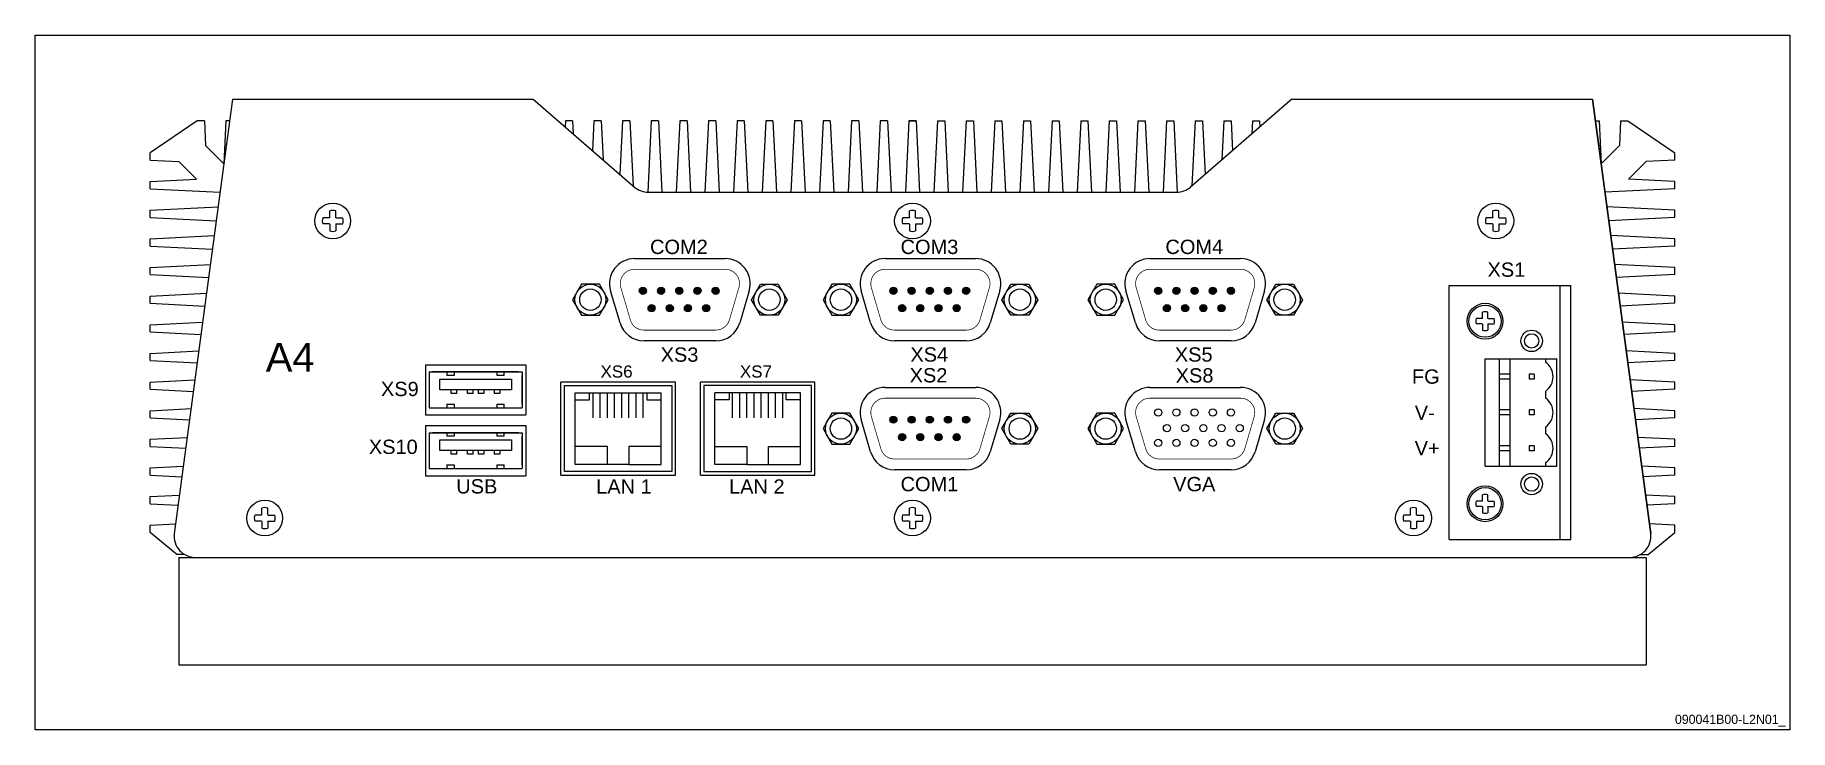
# Model space of a CAD drawing. Extents: x -2364 to 9601, y -871 to 1549.
# Drawn here: x 930.9 to 1120.9, y 418.7 to 493.9 of the extents above; entities that cross this region are included whole.
import ezdxf
from ezdxf.enums import TextEntityAlignment as Align

# ---------------------------------------------------------------- set-up
doc = ezdxf.new("R2010")
doc.units = 0
doc.layers.get('0').update_dxf_attribs({"linetype": 'CONTINUOUS'})
doc.layers.add('ONDERDELEN', color=7, linetype='CONTINUOUS')

msp = doc.modelspace()

# ---------------------------------------------------------------- texts
msp.add_text('090041B00-L2N01_', height=1).set_placement((1120.47121, 419.01145), align=Align.BOTTOM_RIGHT)
for s, insert, char_height, width, attachment_point in [('{\\fArial|b0|i0|c0|p34;COM2}', (1000.66106, 470.15331), 1.5499436, 15.4994359, 8), ('{\\fArial|b0|i0|c0|p34;COM3}', (1027.78507, 470.15331), 1.5499436, 15.4994359, 8), ('{\\fArial|b0|i0|c0|p34;COM4}', (1056.45903, 470.15331), 1.5499436, 15.4994359, 8), ('\\fArial|b0|i0|c0|p34;XS1', (1090.25562, 467.68799), 1.5477333, 15.4773334, 8), ('\\fArial|b0|i0|c0|p34;A4', (958.57139, 457.45105), 3.0954667, 15.4773334, 8), ('\\fArial|b0|i0|c0|p34;XS3', (1000.7253, 458.49389), 1.5477333, 15.4773334, 8), ('\\fArial|b0|i0|c0|p34;XS4', (1027.766, 458.50423), 1.5477333, 15.4773334, 8), ('{\\fArial|b0|i0|c0|p34;XS5}', (1056.39906, 458.50423), 1.5477333, 15.4773334, 8), ('\\fArial|b0|i0|c0|p34;XS6', (993.90837, 456.78143), 1.3155733, 15.4773334, 8), ('{\\fArial|b0|i0|c0|p34;XS7}', (1008.99877, 456.78143), 1.3155733, 15.4773334, 8), ('{\\fArial|b0|i0|c0|p34;XS9}', (970.44191, 454.77234), 1.5477333, 15.4773334, 8), ('\\fArial|b0|i0|c0|p34;XS2', (1027.6846, 456.25556), 1.5477333, 15.4773334, 8), ('\\fArial|b0|i0|c0|p34;XS8', (1056.49459, 456.24255), 1.5477333, 15.4773334, 8), ('{\\fArial|b0|i0|c0|p34;FG}', (1083.02811, 456.90198), 1.5477333, 15.4773334, 6), ('{\\fArial|b0|i0|c0|p34;V-}', (1082.4969, 452.99725), 1.5477333, 15.4773334, 6), ('{\\fArial|b0|i0|c0|p34;XS10}', (969.73251, 448.51128), 1.5477333, 15.4773334, 8), ('{\\fArial|b0|i0|c0|p34;V+}', (1083.02811, 449.16331), 1.5477333, 15.4773334, 6), ('{\\fArial|b0|i0|c0|p34;USB}', (978.7736, 444.23336), 1.5499436, 15.4994359, 8), ('{\\fArial|b0|i0|c0|p34;LAN 1}', (994.70953, 444.23336), 1.5499436, 15.4994359, 8), ('{\\fArial|b0|i0|c0|p34;LAN 2}', (1009.09162, 444.23336), 1.5499436, 15.4994359, 8), ('{\\fArial|b0|i0|c0|p34;COM1}', (1027.78507, 444.47303), 1.5499436, 15.4994359, 8), ('{\\fArial|b0|i0|c0|p34;VGA}', (1056.45903, 444.47303), 1.5499436, 15.4994359, 8)]:
    msp.add_mtext(s, dxfattribs=dict(insert=insert, char_height=char_height, width=width, attachment_point=attachment_point))

# ---------------------------------------------------------------- blocks, each defined once
blk = doc.blocks.new('DIN7985_M3_TV')
for p, q in [((-0.56, 0.5), (-1.68, 0.5)), ((-0.5, 0.56), (-0.5, 1.68)), ((0.5, 0.56), (0.5, 1.68)), ((0.56, 0.5), (1.68, 0.5)), ((-0.56, -0.5), (-1.68, -0.5)), ((-0.5, -0.56), (-0.5, -1.68)), ((0.5, -0.56), (0.5, -1.68)), ((0.56, -0.5), (1.68, -0.5))]:
    blk.add_line(p, q)
blk.add_circle((0, 0), 3)
for radius, start, end in [(1.75, 163.3985, 196.6015), (0.75, 131.8103, 138.1897), (1.75, 73.3985, 106.6015), (0.75, 41.8103, 48.1897), (1.75, 343.3985, 16.6015), (0.75, 221.8103, 228.1897), (1.75, 253.3985, 286.6015), (0.75, 311.8103, 318.1897)]:
    blk.add_arc((0, 0), radius, start, end)
blk = doc.blocks.new('AFBUS3MM_TV')
for p, q in [((-2.5, 0), (-1.25, 2.17)), ((-1.25, -2.17), (-2.5, 0)), ((-1.25, 2.17), (1.25, 2.17)), ((1.25, 2.17), (2.5, 0)), ((2.5, 0), (1.25, -2.17)), ((1.25, -2.17), (-1.25, -2.17))]:
    blk.add_line(p, q)
for radius in [2.17, 1.5]:
    blk.add_circle((0, 0), radius)

# ---------------------------------------------------------------- linework, layer by layer
for p, q in [((930.94963, 418.66734), (930.94963, 493.87033)), ((930.94963, 493.87033), (1120.94963, 493.87033)), ((1120.94963, 493.87033), (1120.94963, 418.66734)), ((952.32731, 486.92855), (946.01696, 439.90398)), ((952.32731, 486.92855), (984.87613, 486.92855)), ((984.87613, 486.92855), (995.84532, 477.42192)), ((1067.02314, 486.92855), (1056.05395, 477.42192)), ((1067.02314, 486.92855), (1099.57195, 486.92855)), ((1105.8823, 439.90398), (1099.57195, 486.92855)), ((1099.57195, 486.92855), (1105.8823, 439.90398)), ((948.50586, 484.60363), (943.41514, 481.11626)), ((949.28083, 484.60363), (948.50586, 484.60363)), ((949.28083, 484.60363), (949.41543, 481.91171)), ((951.60575, 484.60363), (951.37326, 479.9538)), ((952.01533, 484.60363), (951.60575, 484.60363)), ((988.3635, 484.60363), (988.33008, 483.93512)), ((989.13847, 484.60363), (988.3635, 484.60363)), ((989.13847, 484.60363), (989.21003, 483.1725)), ((991.46339, 484.60363), (991.30121, 481.36014)), ((992.23836, 484.60363), (991.46339, 484.60363)), ((992.23836, 484.60363), (992.45033, 480.36424)), ((994.56328, 484.60363), (994.27235, 478.78515)), ((995.33825, 484.60363), (994.56328, 484.60363)), ((995.33825, 484.60363), (995.69063, 477.55598)), ((997.66316, 484.60363), (997.27568, 476.85391)), ((998.43813, 484.60363), (997.66316, 484.60363)), ((998.43813, 484.60363), (998.82562, 476.85391)), ((1000.76305, 484.60363), (1000.37556, 476.85391)), ((1001.53802, 484.60363), (1000.76305, 484.60363)), ((1001.53802, 484.60363), (1001.92551, 476.85391)), ((1003.86294, 484.60363), (1003.47545, 476.85391)), ((1004.63791, 484.60363), (1003.86294, 484.60363)), ((1004.63791, 484.60363), (1005.02539, 476.85391)), ((1006.96282, 484.60363), (1006.57534, 476.85391)), ((1007.7378, 484.60363), (1006.96282, 484.60363)), ((1007.7378, 484.60363), (1008.12528, 476.85391)), ((1010.06271, 484.60363), (1009.67523, 476.85391)), ((1010.83768, 484.60363), (1010.06271, 484.60363)), ((1010.83768, 484.60363), (1011.22517, 476.85391)), ((1013.1626, 484.60363), (1012.77511, 476.85391)), ((1013.93757, 484.60363), (1013.1626, 484.60363)), ((1013.93757, 484.60363), (1014.32506, 476.85391)), ((1016.26249, 484.60363), (1015.875, 476.85391)), ((1017.03746, 484.60363), (1016.26249, 484.60363)), ((1017.03746, 484.60363), (1017.42494, 476.85391)), ((1019.36237, 484.60363), (1018.97489, 476.85391)), ((1020.13734, 484.60363), (1019.36237, 484.60363)), ((1020.13734, 484.60363), (1020.52483, 476.85391)), ((1022.46226, 484.60363), (1022.07477, 476.85391)), ((1023.23723, 484.60363), (1022.46226, 484.60363)), ((1023.23723, 484.60363), (1023.62472, 476.85391)), ((1025.56215, 484.60363), (1025.17466, 476.85391)), ((1025.56215, 484.60363), (1025.17466, 476.85391)), ((1025.56215, 484.60363), (1026.33712, 484.60363)), ((1026.33712, 484.60363), (1025.56215, 484.60363)), ((1026.33712, 484.60363), (1026.7246, 476.85391)), ((1026.33712, 484.60363), (1026.7246, 476.85391)), ((1028.66203, 484.60363), (1028.27455, 476.85391)), ((1028.66203, 484.60363), (1029.43701, 484.60363)), ((1029.43701, 484.60363), (1029.82449, 476.85391)), ((1031.76192, 484.60363), (1031.37444, 476.85391)), ((1031.76192, 484.60363), (1032.53689, 484.60363)), ((1032.53689, 484.60363), (1032.92438, 476.85391)), ((1034.86181, 484.60363), (1034.47432, 476.85391)), ((1034.86181, 484.60363), (1035.63678, 484.60363)), ((1035.63678, 484.60363), (1036.02427, 476.85391)), ((1037.9617, 484.60363), (1037.57421, 476.85391)), ((1037.9617, 484.60363), (1038.73667, 484.60363)), ((1038.73667, 484.60363), (1039.12415, 476.85391)), ((1041.06158, 484.60363), (1040.6741, 476.85391)), ((1041.06158, 484.60363), (1041.83655, 484.60363)), ((1041.83655, 484.60363), (1042.22404, 476.85391)), ((1044.16147, 484.60363), (1043.77398, 476.85391)), ((1044.16147, 484.60363), (1044.93644, 484.60363)), ((1044.93644, 484.60363), (1045.32393, 476.85391)), ((1047.26136, 484.60363), (1046.87387, 476.85391)), ((1047.26136, 484.60363), (1048.03633, 484.60363)), ((1048.03633, 484.60363), (1048.42381, 476.85391)), ((1050.36124, 484.60363), (1049.97376, 476.85391)), ((1050.36124, 484.60363), (1051.13622, 484.60363)), ((1051.13622, 484.60363), (1051.5237, 476.85391)), ((1053.46113, 484.60363), (1053.07365, 476.85391)), ((1053.46113, 484.60363), (1054.2361, 484.60363)), ((1054.2361, 484.60363), (1054.62359, 476.85391)), ((1056.56102, 484.60363), (1056.20864, 477.55598)), ((1056.56102, 484.60363), (1057.33599, 484.60363)), ((1057.33599, 484.60363), (1057.62691, 478.78515)), ((1059.66091, 484.60363), (1059.44894, 480.36424)), ((1059.66091, 484.60363), (1060.43588, 484.60363)), ((1060.43588, 484.60363), (1060.59805, 481.36014)), ((1062.76079, 484.60363), (1062.68924, 483.1725)), ((1062.76079, 484.60363), (1063.53576, 484.60363)), ((1063.53576, 484.60363), (1063.56919, 483.93512)), ((1099.88394, 484.60363), (1100.29352, 484.60363)), ((1100.29352, 484.60363), (1100.52601, 479.9538)), ((1102.61843, 484.60363), (1102.48383, 481.91171)), ((1102.61843, 484.60363), (1103.3934, 484.60363)), ((1103.3934, 484.60363), (1108.48413, 481.11626)), ((943.41514, 480.34129), (943.41514, 481.11626)), ((951.37326, 479.9538), (949.41543, 481.91171)), ((1100.52601, 479.9538), (1102.48383, 481.91171)), ((1108.48413, 480.34129), (1108.48413, 481.11626)), ((943.41514, 480.34129), (946.51502, 480.18629)), ((948.43393, 478.26731), (946.51502, 480.18629)), ((1103.46534, 478.26731), (1105.38424, 480.18629)), ((1108.48413, 480.34129), (1105.38424, 480.18629)), ((943.41514, 478.01637), (948.43393, 478.26731)), ((943.41514, 477.2414), (943.41514, 478.01637)), ((943.41514, 477.2414), (950.97663, 476.86332)), ((1108.48413, 477.2414), (1100.92263, 476.86332)), ((1108.48413, 478.01637), (1103.46534, 478.26731)), ((1108.48413, 477.2414), (1108.48413, 478.01637)), ((943.41514, 474.91648), (950.76469, 475.28396)), ((997.36798, 476.85391), (1054.53129, 476.85391)), ((1108.48413, 474.91648), (1101.13457, 475.28396)), ((943.41514, 474.14151), (943.41514, 474.91648)), ((943.41514, 474.14151), (950.56342, 473.7841)), ((1108.48413, 474.14151), (1101.33584, 473.7841)), ((1108.48413, 474.14151), (1108.48413, 474.91648)), ((943.41514, 471.8166), (950.3459, 472.16313)), ((943.41514, 471.04162), (943.41514, 471.8166)), ((1108.48413, 471.8166), (1101.55336, 472.16313)), ((1108.48413, 471.04162), (1108.48413, 471.8166)), ((943.41514, 471.04162), (950.15021, 470.70487)), ((995.85976, 469.68542), (1005.66634, 469.68542)), ((1022.98377, 469.68542), (1032.79035, 469.68542)), ((1051.65773, 469.68542), (1061.46431, 469.68542)), ((1108.48413, 471.04162), (1101.74905, 470.70487)), ((943.41514, 468.71671), (949.92711, 469.04231)), ((943.41514, 467.94174), (943.41514, 468.71671)), ((943.41514, 467.94174), (949.737, 467.62564)), ((1108.48413, 468.71671), (1101.97215, 469.04231)), ((1108.48413, 467.94174), (1102.16226, 467.62564)), ((1108.48413, 467.94174), (1108.48413, 468.71671)), ((943.41514, 465.61682), (949.50832, 465.92148)), ((943.41514, 464.84185), (943.41514, 465.61682)), ((990.10719, 466.9072), (989.13847, 465.22934)), ((992.04462, 466.9072), (990.10719, 466.9072)), ((993.01333, 465.22934), (992.04462, 466.9072)), ((994.28328, 462.7203), (993.25758, 466.20767)), ((1008.26852, 466.20767), (1007.24282, 462.7203)), ((1017.2312, 466.9072), (1016.26249, 465.22934)), ((1019.16863, 466.9072), (1017.2312, 466.9072)), ((1020.13734, 465.22934), (1019.16863, 466.9072)), ((1021.40729, 462.7203), (1020.38159, 466.20767)), ((1035.39253, 466.20767), (1034.36684, 462.7203)), ((1045.90516, 466.9072), (1044.93644, 465.22934)), ((1047.84259, 466.9072), (1045.90516, 466.9072)), ((1048.8113, 465.22934), (1047.84259, 466.9072)), ((1050.08124, 462.7203), (1049.05555, 466.20767)), ((1064.06649, 466.20767), (1063.04079, 462.7203)), ((1084.07252, 466.77928), (1097.24704, 466.77928)), ((1084.07252, 439.26778), (1084.07252, 466.77928)), ((1096.08458, 439.26778), (1096.08458, 466.77928)), ((1097.24704, 439.26778), (1097.24704, 466.77928)), ((1108.48413, 465.61682), (1102.39095, 465.92148)), ((1108.48413, 464.84185), (1108.48413, 465.61682)), ((943.41514, 464.84185), (949.3238, 464.54642)), ((989.13847, 465.22934), (990.10719, 463.55147)), ((992.04462, 463.55147), (993.01333, 465.22934)), ((1016.26249, 465.22934), (1017.2312, 463.55147)), ((1019.16863, 463.55147), (1020.13734, 465.22934)), ((1044.93644, 465.22934), (1045.90516, 463.55147)), ((1047.84259, 463.55147), (1048.8113, 465.22934)), ((1108.48413, 464.84185), (1102.57547, 464.54642)), ((943.41514, 462.51693), (949.08953, 462.80065)), ((943.41514, 461.74196), (943.41514, 462.51693)), ((943.41514, 461.74196), (948.91059, 461.46719)), ((990.10719, 463.55147), (992.04462, 463.55147)), ((1017.2312, 463.55147), (1019.16863, 463.55147)), ((1045.90516, 463.55147), (1047.84259, 463.55147)), ((1108.48413, 462.51693), (1102.80974, 462.80065)), ((1108.48413, 461.74196), (1102.98868, 461.46719)), ((1108.48413, 461.74196), (1108.48413, 462.51693)), ((1004.64064, 460.77325), (996.88546, 460.77325)), ((1031.76465, 460.77325), (1024.00947, 460.77325)), ((1060.43861, 460.77325), (1052.68343, 460.77325)), ((943.41514, 459.41705), (948.67073, 459.67983)), ((943.41514, 458.64208), (943.41514, 459.41705)), ((943.41514, 458.64208), (948.49738, 458.38796)), ((973.22018, 458.19308), (973.22018, 452.76827)), ((973.22018, 458.19308), (984.06979, 458.19308)), ((984.06979, 458.19308), (984.06979, 452.76827)), ((1087.94738, 447.21124), (1087.94738, 458.83582)), ((1087.94738, 458.83582), (1095.69709, 458.83582)), ((1089.49732, 447.21124), (1089.49732, 458.83582)), ((1090.65978, 447.21124), (1090.65978, 458.83582)), ((1094.53464, 458.44833), (1094.53464, 458.83582)), ((1095.69709, 447.21124), (1095.69709, 458.83582)), ((1108.48413, 459.41705), (1103.22853, 459.67983)), ((1108.48413, 458.64208), (1103.40189, 458.38796)), ((1108.48413, 458.64208), (1108.48413, 459.41705)), ((943.41514, 456.31716), (948.25194, 456.559)), ((943.41514, 455.54219), (943.41514, 456.31716)), ((973.60767, 457.4181), (973.60767, 453.54324)), ((973.60767, 457.4181), (983.6823, 457.4181)), ((973.60767, 457.03062), (973.60767, 453.93073)), ((983.29482, 457.4181), (973.99515, 457.4181)), ((974.77013, 455.48067), (974.77013, 456.64313)), ((974.77013, 456.64313), (982.51984, 456.64313)), ((975.5451, 457.4181), (975.5451, 457.03062)), ((976.32007, 457.03062), (975.5451, 457.03062)), ((976.32007, 457.4181), (976.32007, 457.03062)), ((980.9699, 457.03062), (980.9699, 457.4181)), ((981.74487, 457.03062), (980.9699, 457.03062)), ((981.74487, 457.03062), (981.74487, 457.4181)), ((982.51984, 456.64313), (982.51984, 455.48067)), ((983.6823, 457.4181), (983.6823, 453.54324)), ((983.6823, 453.93073), (983.6823, 457.03062)), ((987.8749, 446.24253), (987.8749, 456.31716)), ((987.8749, 446.24253), (987.8749, 456.31716)), ((1000.27445, 456.31716), (987.8749, 456.31716)), ((1000.27445, 446.24253), (1000.27445, 456.31716)), ((1015.3864, 456.31716), (1002.98685, 456.31716)), ((1002.98685, 446.24253), (1002.98685, 456.31716)), ((1015.3864, 446.24253), (1015.3864, 456.31716)), ((1090.65978, 457.16963), (1089.49732, 457.16963)), ((1090.65978, 456.62715), (1089.49732, 456.62715)), ((1093.25593, 457.16963), (1092.71345, 457.16963)), ((1092.71345, 457.16963), (1092.71345, 456.62715)), ((1093.25593, 456.62715), (1092.71345, 456.62715)), ((1093.25593, 457.16963), (1093.25593, 456.62715)), ((1108.48413, 456.31716), (1103.64732, 456.559)), ((1108.48413, 455.54219), (1108.48413, 456.31716)), ((943.41514, 455.54219), (948.08417, 455.30874)), ((982.51984, 455.48067), (974.77013, 455.48067)), ((976.01008, 455.09319), (976.01008, 455.48067)), ((976.63006, 455.09319), (976.01008, 455.09319)), ((976.63006, 455.09319), (976.63006, 455.48067)), ((977.75377, 455.09319), (977.75377, 455.48067)), ((978.37375, 455.09319), (977.75377, 455.09319)), ((978.37375, 455.09319), (978.37375, 455.48067)), ((978.91623, 455.48067), (978.91623, 455.09319)), ((979.5362, 455.09319), (978.91623, 455.09319)), ((979.5362, 455.48067), (979.5362, 455.09319)), ((980.65991, 455.48067), (980.65991, 455.09319)), ((981.27989, 455.09319), (980.65991, 455.09319)), ((981.27989, 455.48067), (981.27989, 455.09319)), ((988.26238, 446.63001), (988.26238, 455.92967)), ((988.26238, 455.92967), (999.88696, 455.92967)), ((989.42484, 455.1547), (998.7245, 455.1547)), ((989.42484, 447.40498), (989.42484, 455.1547)), ((989.42484, 454.37973), (990.97478, 454.37973)), ((990.97478, 454.37973), (990.97478, 455.1547)), ((991.36227, 452.4423), (991.36227, 455.1547)), ((992.13724, 452.4423), (992.13724, 455.1547)), ((992.91221, 452.4423), (992.91221, 455.1547)), ((993.68719, 452.4423), (993.68719, 455.1547)), ((994.46216, 452.4423), (994.46216, 455.1547)), ((995.23713, 452.4423), (995.23713, 455.1547)), ((996.0121, 452.4423), (996.0121, 455.1547)), ((996.78707, 452.4423), (996.78707, 455.1547)), ((997.17456, 455.1547), (997.17456, 454.37973)), ((997.17456, 454.37973), (998.7245, 454.37973)), ((998.7245, 447.40498), (998.7245, 455.1547)), ((999.88696, 455.92967), (999.88696, 446.63001)), ((1014.99891, 455.92967), (1003.37433, 455.92967)), ((1003.37433, 455.92967), (1003.37433, 446.63001)), ((1013.83645, 455.1547), (1004.53679, 455.1547)), ((1004.53679, 447.40498), (1004.53679, 455.1547)), ((1006.08673, 454.37973), (1004.53679, 454.37973)), ((1006.08673, 455.1547), (1006.08673, 454.37973)), ((1006.47422, 452.4423), (1006.47422, 455.1547)), ((1007.24919, 452.4423), (1007.24919, 455.1547)), ((1008.02416, 452.4423), (1008.02416, 455.1547)), ((1008.79914, 452.4423), (1008.79914, 455.1547)), ((1009.57411, 452.4423), (1009.57411, 455.1547)), ((1010.34908, 452.4423), (1010.34908, 455.1547)), ((1011.12405, 452.4423), (1011.12405, 455.1547)), ((1011.89902, 452.4423), (1011.89902, 455.1547)), ((1012.28651, 454.37973), (1012.28651, 455.1547)), ((1013.83645, 454.37973), (1012.28651, 454.37973)), ((1013.83645, 447.40498), (1013.83645, 455.1547)), ((1014.99891, 446.63001), (1014.99891, 455.92967)), ((1022.98377, 455.73593), (1032.79035, 455.73593)), ((1051.65773, 455.73593), (1061.46431, 455.73593)), ((1094.53464, 454.57347), (1094.53464, 455.34845)), ((1094.53464, 454.57347), (1094.53464, 455.34845)), ((1108.48413, 455.54219), (1103.8151, 455.30874)), ((943.41514, 453.21727), (947.83315, 453.43817)), ((943.41514, 452.4423), (943.41514, 453.21727)), ((943.41514, 452.4423), (947.67096, 452.22951)), ((973.22018, 452.76827), (984.06979, 452.76827)), ((973.60767, 453.54324), (983.6823, 453.54324)), ((973.99515, 453.54324), (983.29482, 453.54324)), ((975.5451, 453.93073), (975.5451, 453.54324)), ((975.5451, 453.93073), (976.32007, 453.93073)), ((976.32007, 453.93073), (976.32007, 453.54324)), ((980.9699, 453.54324), (980.9699, 453.93073)), ((980.9699, 453.93073), (981.74487, 453.93073)), ((981.74487, 453.54324), (981.74487, 453.93073)), ((1017.2312, 452.95771), (1016.26249, 451.27984)), ((1019.16863, 452.95771), (1017.2312, 452.95771)), ((1020.13734, 451.27984), (1019.16863, 452.95771)), ((1021.40729, 448.77081), (1020.38159, 452.25818)), ((1035.39253, 452.25818), (1034.36684, 448.77081)), ((1045.90516, 452.95771), (1044.93644, 451.27984)), ((1047.84259, 452.95771), (1045.90516, 452.95771)), ((1048.8113, 451.27984), (1047.84259, 452.95771)), ((1050.08124, 448.77081), (1049.05555, 452.25818)), ((1064.06649, 452.25818), (1063.04079, 448.77081)), ((1090.65978, 453.29477), (1089.49732, 453.29477)), ((1090.65978, 452.75229), (1089.49732, 452.75229)), ((1093.25593, 453.29477), (1092.71345, 453.29477)), ((1092.71345, 453.29477), (1092.71345, 452.75229)), ((1093.25593, 452.75229), (1092.71345, 452.75229)), ((1093.25593, 453.29477), (1093.25593, 452.75229)), ((1108.48413, 453.21727), (1104.06611, 453.43817)), ((1108.48413, 452.4423), (1104.22831, 452.22951)), ((1108.48413, 452.4423), (1108.48413, 453.21727)), ((943.41514, 450.11739), (947.41436, 450.31735)), ((973.22018, 451.60582), (973.22018, 446.18101)), ((973.22018, 451.60582), (984.06979, 451.60582)), ((973.60767, 450.83084), (973.60767, 446.95598)), ((973.60767, 450.83084), (983.6823, 450.83084)), ((973.60767, 450.44336), (973.60767, 447.34347)), ((983.29482, 450.83084), (973.99515, 450.83084)), ((975.5451, 450.83084), (975.5451, 450.44336)), ((976.32007, 450.44336), (975.5451, 450.44336)), ((976.32007, 450.83084), (976.32007, 450.44336)), ((980.9699, 450.44336), (980.9699, 450.83084)), ((981.74487, 450.44336), (980.9699, 450.44336)), ((981.74487, 450.44336), (981.74487, 450.83084)), ((983.6823, 450.83084), (983.6823, 446.95598)), ((983.6823, 447.34347), (983.6823, 450.44336)), ((984.06979, 451.60582), (984.06979, 446.18101)), ((1016.26249, 451.27984), (1017.2312, 449.60198)), ((1019.16863, 449.60198), (1020.13734, 451.27984)), ((1044.93644, 451.27984), (1045.90516, 449.60198)), ((1047.84259, 449.60198), (1048.8113, 451.27984)), ((1094.53464, 450.69861), (1094.53464, 451.47359)), ((1108.48413, 450.11739), (1104.48491, 450.31735)), ((943.41514, 449.34241), (943.41514, 450.11739)), ((943.41514, 449.34241), (947.25775, 449.15028)), ((974.77013, 448.89341), (974.77013, 450.05587)), ((974.77013, 450.05587), (982.51984, 450.05587)), ((982.51984, 448.89341), (974.77013, 448.89341)), ((976.01008, 448.50593), (976.01008, 448.89341)), ((976.63006, 448.50593), (976.01008, 448.50593)), ((976.63006, 448.50593), (976.63006, 448.89341)), ((977.75377, 448.50593), (977.75377, 448.89341)), ((978.37375, 448.50593), (977.75377, 448.50593)), ((978.37375, 448.50593), (978.37375, 448.89341)), ((978.91623, 448.89341), (978.91623, 448.50593)), ((979.5362, 448.50593), (978.91623, 448.50593)), ((979.5362, 448.89341), (979.5362, 448.50593)), ((980.65991, 448.89341), (980.65991, 448.50593)), ((981.27989, 448.50593), (980.65991, 448.50593)), ((981.27989, 448.89341), (981.27989, 448.50593)), ((982.51984, 450.05587), (982.51984, 448.89341)), ((992.91221, 449.34241), (989.42484, 449.34241)), ((992.91221, 447.40498), (992.91221, 449.34241)), ((998.7245, 449.34241), (995.23713, 449.34241)), ((995.23713, 449.34241), (995.23713, 447.40498)), ((1004.53679, 449.34241), (1008.02416, 449.34241)), ((1008.02416, 449.34241), (1008.02416, 447.40498)), ((1010.34908, 449.34241), (1013.83645, 449.34241)), ((1010.34908, 447.40498), (1010.34908, 449.34241)), ((1017.2312, 449.60198), (1019.16863, 449.60198)), ((1045.90516, 449.60198), (1047.84259, 449.60198)), ((1090.65978, 449.41991), (1089.49732, 449.41991)), ((1090.65978, 448.87743), (1089.49732, 448.87743)), ((1093.25593, 449.41991), (1092.71345, 449.41991)), ((1092.71345, 449.41991), (1092.71345, 448.87743)), ((1093.25593, 448.87743), (1092.71345, 448.87743)), ((1093.25593, 449.41991), (1093.25593, 448.87743)), ((1108.48413, 449.34241), (1104.64152, 449.15028)), ((1108.48413, 449.34241), (1108.48413, 450.11739)), ((943.41514, 447.0175), (946.99557, 447.19652)), ((943.41514, 446.24253), (943.41514, 447.0175)), ((973.60767, 446.95598), (983.6823, 446.95598)), ((973.99515, 446.95598), (983.29482, 446.95598)), ((975.5451, 447.34347), (975.5451, 446.95598)), ((975.5451, 447.34347), (976.32007, 447.34347)), ((976.32007, 447.34347), (976.32007, 446.95598)), ((980.9699, 446.95598), (980.9699, 447.34347)), ((980.9699, 447.34347), (981.74487, 447.34347)), ((981.74487, 446.95598), (981.74487, 447.34347)), ((999.88696, 446.63001), (988.26238, 446.63001)), ((992.91221, 447.40498), (989.42484, 447.40498)), ((995.23713, 447.40498), (992.91221, 447.40498)), ((995.23713, 447.40498), (998.7245, 447.40498)), ((1003.37433, 446.63001), (1014.99891, 446.63001)), ((1008.02416, 447.40498), (1004.53679, 447.40498)), ((1008.02416, 447.40498), (1010.34908, 447.40498)), ((1010.34908, 447.40498), (1013.83645, 447.40498)), ((1031.76465, 446.82376), (1024.00947, 446.82376)), ((1060.43861, 446.82376), (1052.68343, 446.82376)), ((1087.94738, 447.21124), (1095.69709, 447.21124)), ((1094.53464, 447.21124), (1094.53464, 447.59873)), ((1108.48413, 447.0175), (1104.9037, 447.19652)), ((1108.48413, 446.24253), (1108.48413, 447.0175)), ((943.41514, 446.24253), (946.84454, 446.07106)), ((973.22018, 446.18101), (984.06979, 446.18101)), ((987.8749, 446.24253), (1000.27445, 446.24253)), ((1002.98685, 446.24253), (1015.3864, 446.24253)), ((1108.48413, 446.24253), (1105.05473, 446.07106)), ((943.41514, 443.91761), (946.57677, 444.07569)), ((943.41514, 443.14264), (943.41514, 443.91761)), ((943.41514, 443.14264), (946.43133, 442.99183)), ((1108.48413, 443.91761), (1105.32249, 444.07569)), ((1108.48413, 443.14264), (1105.46794, 442.99183)), ((1108.48413, 443.14264), (1108.48413, 443.91761)), ((943.41514, 440.81772), (946.15798, 440.95487)), ((943.41514, 440.04275), (943.41514, 440.81772)), ((1108.48413, 440.81772), (1105.74128, 440.95487)), ((1108.48413, 440.04275), (1108.48413, 440.81772)), ((946.31192, 437.65919), (943.41514, 440.04275)), ((1084.07252, 439.26778), (1097.24704, 439.26778)), ((1105.58735, 437.65919), (1108.48413, 440.04275)), ((947.13651, 437.65919), (946.31192, 437.65919)), ((946.51502, 437.33035), (1105.38424, 437.33035)), ((946.51502, 437.33035), (946.51502, 425.70577)), ((948.32854, 437.33035), (1103.57073, 437.33035)), ((1104.76276, 437.65919), (1105.58735, 437.65919)), ((1105.38424, 437.33035), (1105.38424, 425.70577)), ((946.51502, 425.70577), (1105.38424, 425.70577)), ((1120.94963, 418.66734), (930.94963, 418.66734))]:
    msp.add_line(p, q)
for points, const_width in [([(995.85976, 468.52297), (1005.66634, 468.52297, -0.500705616), (1007.1533, 466.53568), (1006.1276, 463.04831, -0.332706414), (1004.64064, 461.93571), (996.88546, 461.93571, -0.332706414), (995.3985, 463.04831), (994.3728, 466.53568, -0.500705616)], 0.0775), ([(1022.98377, 468.52297), (1032.79035, 468.52297, -0.500705616), (1034.27731, 466.53568), (1033.25161, 463.04831, -0.332706414), (1031.76465, 461.93571), (1024.00947, 461.93571, -0.332706414), (1022.52251, 463.04831), (1021.49681, 466.53568, -0.500705616)], 0.0775), ([(1051.65773, 468.52297), (1061.46431, 468.52297, -0.500705616), (1062.95127, 466.53568), (1061.92557, 463.04831, -0.332706414), (1060.43861, 461.93571), (1052.68343, 461.93571, -0.332706414), (1051.19647, 463.04831), (1050.17077, 466.53568, -0.500705616)], 0.0775), ([(996.95178, 466.19805, 1), (996.56429, 466.19805, 1)], 0.38749), ([(998.92021, 466.19805, 1), (998.53272, 466.19805, 1)], 0.38749), ([(1000.88863, 466.19805, 1), (1000.50115, 466.19805, 1)], 0.38749), ([(1002.85706, 466.19805, 1), (1002.46958, 466.19805, 1)], 0.38749), ([(1004.82549, 466.19805, 1), (1004.438, 466.19805, 1)], 0.38749), ([(1024.07579, 466.19805, 1), (1023.6883, 466.19805, 1)], 0.38749), ([(1026.04422, 466.19805, 1), (1025.65673, 466.19805, 1)], 0.38749), ([(1028.01265, 466.19805, 1), (1027.62516, 466.19805, 1)], 0.38749), ([(1029.98107, 466.19805, 1), (1029.59359, 466.19805, 1)], 0.38749), ([(1031.9495, 466.19805, 1), (1031.56202, 466.19805, 1)], 0.38749), ([(1052.74975, 466.19805, 1), (1052.36226, 466.19805, 1)], 0.38749), ([(1054.71817, 466.19805, 1), (1054.33069, 466.19805, 1)], 0.38749), ([(1056.6866, 466.19805, 1), (1056.29912, 466.19805, 1)], 0.38749), ([(1058.65503, 466.19805, 1), (1058.26755, 466.19805, 1)], 0.38749), ([(1060.62346, 466.19805, 1), (1060.23597, 466.19805, 1)], 0.38749), ([(997.89487, 464.30636, 1), (997.50738, 464.30636, 1)], 0.38749), ([(999.8633, 464.30636, 1), (999.47581, 464.30636, 1)], 0.38749), ([(1001.83173, 464.30636, 1), (1001.44424, 464.30636, 1)], 0.38749), ([(1003.80015, 464.30636, 1), (1003.41267, 464.30636, 1)], 0.38749), ([(1025.01888, 464.30636, 1), (1024.6314, 464.30636, 1)], 0.38749), ([(1026.98731, 464.30636, 1), (1026.59982, 464.30636, 1)], 0.38749), ([(1028.95574, 464.30636, 1), (1028.56825, 464.30636, 1)], 0.38749), ([(1030.92417, 464.30636, 1), (1030.53668, 464.30636, 1)], 0.38749), ([(1053.69284, 464.30636, 1), (1053.30535, 464.30636, 1)], 0.38749), ([(1055.66127, 464.30636, 1), (1055.27378, 464.30636, 1)], 0.38749), ([(1057.62969, 464.30636, 1), (1057.24221, 464.30636, 1)], 0.38749), ([(1059.59812, 464.30636, 1), (1059.21064, 464.30636, 1)], 0.38749), ([(1022.98377, 454.57347), (1032.79035, 454.57347, -0.500705616), (1034.27731, 452.58619), (1033.25161, 449.09882, -0.332706414), (1031.76465, 447.98621), (1024.00947, 447.98621, -0.332706414), (1022.52251, 449.09882), (1021.49681, 452.58619, -0.500705616)], 0.0775), ([(1051.65773, 454.57347), (1061.46431, 454.57347, -0.500705616), (1062.95127, 452.58619), (1061.92557, 449.09882, -0.332706414), (1060.43861, 447.98621), (1052.68343, 447.98621, -0.332706414), (1051.19647, 449.09882), (1050.17077, 452.58619, -0.500705616)], 0.0775), ([(1024.07579, 452.24856, 1), (1023.6883, 452.24856, 1)], 0.38749), ([(1026.04422, 452.24856, 1), (1025.65673, 452.24856, 1)], 0.38749), ([(1028.01265, 452.24856, 1), (1027.62516, 452.24856, 1)], 0.38749), ([(1029.98107, 452.24856, 1), (1029.59359, 452.24856, 1)], 0.38749), ([(1031.9495, 452.24856, 1), (1031.56202, 452.24856, 1)], 0.38749), ([(1025.01888, 450.35687, 1), (1024.6314, 450.35687, 1)], 0.38749), ([(1026.98731, 450.35687, 1), (1026.59982, 450.35687, 1)], 0.38749), ([(1028.95574, 450.35687, 1), (1028.56825, 450.35687, 1)], 0.38749), ([(1030.92417, 450.35687, 1), (1030.53668, 450.35687, 1)], 0.38749)]:
    msp.add_lwpolyline(points, format="xyb", close=True, dxfattribs=dict(const_width=const_width))
for centre, radius in [((991.0759, 465.22934), 1.67786), ((991.0759, 465.22934), 1.16246), ((996.75803, 466.19805), 0.38749), ((998.72646, 466.19805), 0.38749), ((1000.69489, 466.19805), 0.38749), ((1002.66332, 466.19805), 0.38749), ((1004.63175, 466.19805), 0.38749), ((1018.19991, 465.22934), 1.67786), ((1018.19991, 465.22934), 1.16246), ((1023.88205, 466.19805), 0.38749), ((1025.85048, 466.19805), 0.38749), ((1027.8189, 466.19805), 0.38749), ((1029.78733, 466.19805), 0.38749), ((1031.75576, 466.19805), 0.38749), ((1046.87387, 465.22934), 1.67786), ((1046.87387, 465.22934), 1.16246), ((1052.556, 466.19805), 0.38749), ((1054.52443, 466.19805), 0.38749), ((1056.49286, 466.19805), 0.38749), ((1058.46129, 466.19805), 0.38749), ((1060.42972, 466.19805), 0.38749), ((997.70113, 464.30636), 0.38749), ((999.66955, 464.30636), 0.38749), ((1001.63798, 464.30636), 0.38749), ((1003.60641, 464.30636), 0.38749), ((1024.82514, 464.30636), 0.38749), ((1026.79357, 464.30636), 0.38749), ((1028.762, 464.30636), 0.38749), ((1030.73042, 464.30636), 0.38749), ((1053.49909, 464.30636), 0.38749), ((1055.46752, 464.30636), 0.38749), ((1057.43595, 464.30636), 0.38749), ((1059.40438, 464.30636), 0.38749), ((1087.94738, 462.90442), 1.93743), ((1092.98469, 460.77325), 1.16246), ((1092.98469, 460.77325), 0.77497), ((1018.19991, 451.27984), 1.67786), ((1018.19991, 451.27984), 1.16246), ((1023.88205, 452.24856), 0.38749), ((1025.85048, 452.24856), 0.38749), ((1027.8189, 452.24856), 0.38749), ((1029.78733, 452.24856), 0.38749), ((1031.75576, 452.24856), 0.38749), ((1046.87387, 451.27984), 1.67786), ((1046.87387, 451.27984), 1.16246), ((1024.82514, 450.35687), 0.38749), ((1026.79357, 450.35687), 0.38749), ((1028.762, 450.35687), 0.38749), ((1030.73042, 450.35687), 0.38749), ((1087.94738, 443.14264), 1.93743), ((1092.98469, 445.27381), 1.16246), ((1092.98469, 445.27381), 0.77497)]:
    msp.add_circle(centre, radius)
for centre, radius, start, end in [((997.36798, 479.17883), 2.32492, 229.0856168, 270), ((1054.53129, 479.17883), 2.32492, 270, 310.9143832), ((995.85976, 466.97302), 2.7124, 90, 196.3895403), ((1005.66634, 466.97302), 2.7124, 343.6104597, 90), ((1022.98377, 466.97302), 2.7124, 90, 196.3895403), ((1032.79035, 466.97302), 2.7124, 343.6104597, 90), ((1051.65773, 466.97302), 2.7124, 90, 196.3895403), ((1061.46431, 466.97302), 2.7124, 343.6104597, 90), ((996.88546, 463.48565), 2.7124, 196.3895403, 270), ((1004.64064, 463.48565), 2.7124, 270, 343.6104597), ((1024.00947, 463.48565), 2.7124, 196.3895403, 270), ((1031.76465, 463.48565), 2.7124, 270, 343.6104597), ((1052.68343, 463.48565), 2.7124, 196.3895403, 270), ((1060.43861, 463.48565), 2.7124, 270, 343.6104597), ((1093.37218, 456.89839), 1.93743, 306.8698976, 53.1301024), ((1022.98377, 453.02353), 2.7124, 90, 196.3895403), ((1032.79035, 453.02353), 2.7124, 343.6104597, 90), ((1051.65773, 453.02353), 2.7124, 90, 196.3895403), ((1061.46431, 453.02353), 2.7124, 343.6104597, 90), ((1093.37218, 453.02353), 1.93743, 306.8698976, 53.1301024), ((1093.37218, 449.14867), 1.93743, 306.8698976, 53.1301024), ((1024.00947, 449.53616), 2.7124, 196.3895403, 270), ((1031.76465, 449.53616), 2.7124, 270, 343.6104597), ((1052.68343, 449.53616), 2.7124, 196.3895403, 270), ((1060.43861, 449.53616), 2.7124, 270, 343.6104597), ((948.32854, 439.65527), 2.32492, 173.8588894, 270), ((1103.57073, 439.65527), 2.32492, 270, 6.1411106)]:
    msp.add_arc(centre, radius, start, end)
at = {"layer": 'ONDERDELEN'}
for centre in [(1052.556, 453.02353), (1054.52443, 453.02353), (1056.49286, 453.02353), (1058.46129, 453.02353), (1060.42972, 453.02353), (1053.49909, 451.32558), (1055.46752, 451.32558), (1057.43595, 451.32558), (1059.40438, 451.32558), (1061.37832, 451.32558), (1052.556, 449.7299), (1054.52443, 449.7299), (1056.49286, 449.7299), (1058.46129, 449.7299), (1060.42972, 449.7299)]:
    msp.add_circle(centre, 0.38749, dxfattribs=at)

# ---------------------------------------------------------------- block references
for p, xscale, yscale, zscale in [((963.17692, 473.75403), 0.6458095702926415, 0.6458095702926415, 0.6458095702926415), ((1025.94963, 473.75403), 0.6458095702926415, 0.6458095702926415, 0.6458095702926415), ((1089.10983, 473.75403), 0.6458095702926415, 0.6458095702926415, 0.6458095702926415), ((1087.94738, 462.90442), 0.5812286132633775, 0.5812286132633775, 0.5812286132633775), ((1087.94738, 443.14264), 0.5812286132633775, 0.5812286132633775, 0.5812286132633775), ((955.81469, 441.5927), 0.6458095702926415, 0.6458095702926415, 0.6458095702926415), ((1025.94963, 441.5927), 0.6458095702926415, 0.6458095702926415, 0.6458095702926415), ((1080.19766, 441.5927), 0.6458095702926415, 0.6458095702926415, 0.6458095702926415)]:
    msp.add_blockref('DIN7985_M3_TV', p, dxfattribs=dict(xscale=xscale, yscale=yscale, zscale=zscale))
at = {"xscale": 0.7749717943398876, "yscale": 0.7749717943398876, "zscale": 0.7749717943398876, "rotation": 180}
for p in [(1010.4502, 465.22934), (1037.57421, 465.22934), (1066.24817, 465.22934), (1037.57421, 451.27984), (1066.24817, 451.27984)]:
    msp.add_blockref('AFBUS3MM_TV', p, dxfattribs=at)

msp.set_redraw_order([(e.dxf.handle, doc.entitydb.next_handle()) for e in msp.query("TEXT MTEXT ATTDEF DIMENSION ARC_DIMENSION")])  # texts and dimensions are drawn at this point

doc.saveas('drawing.dxf')
